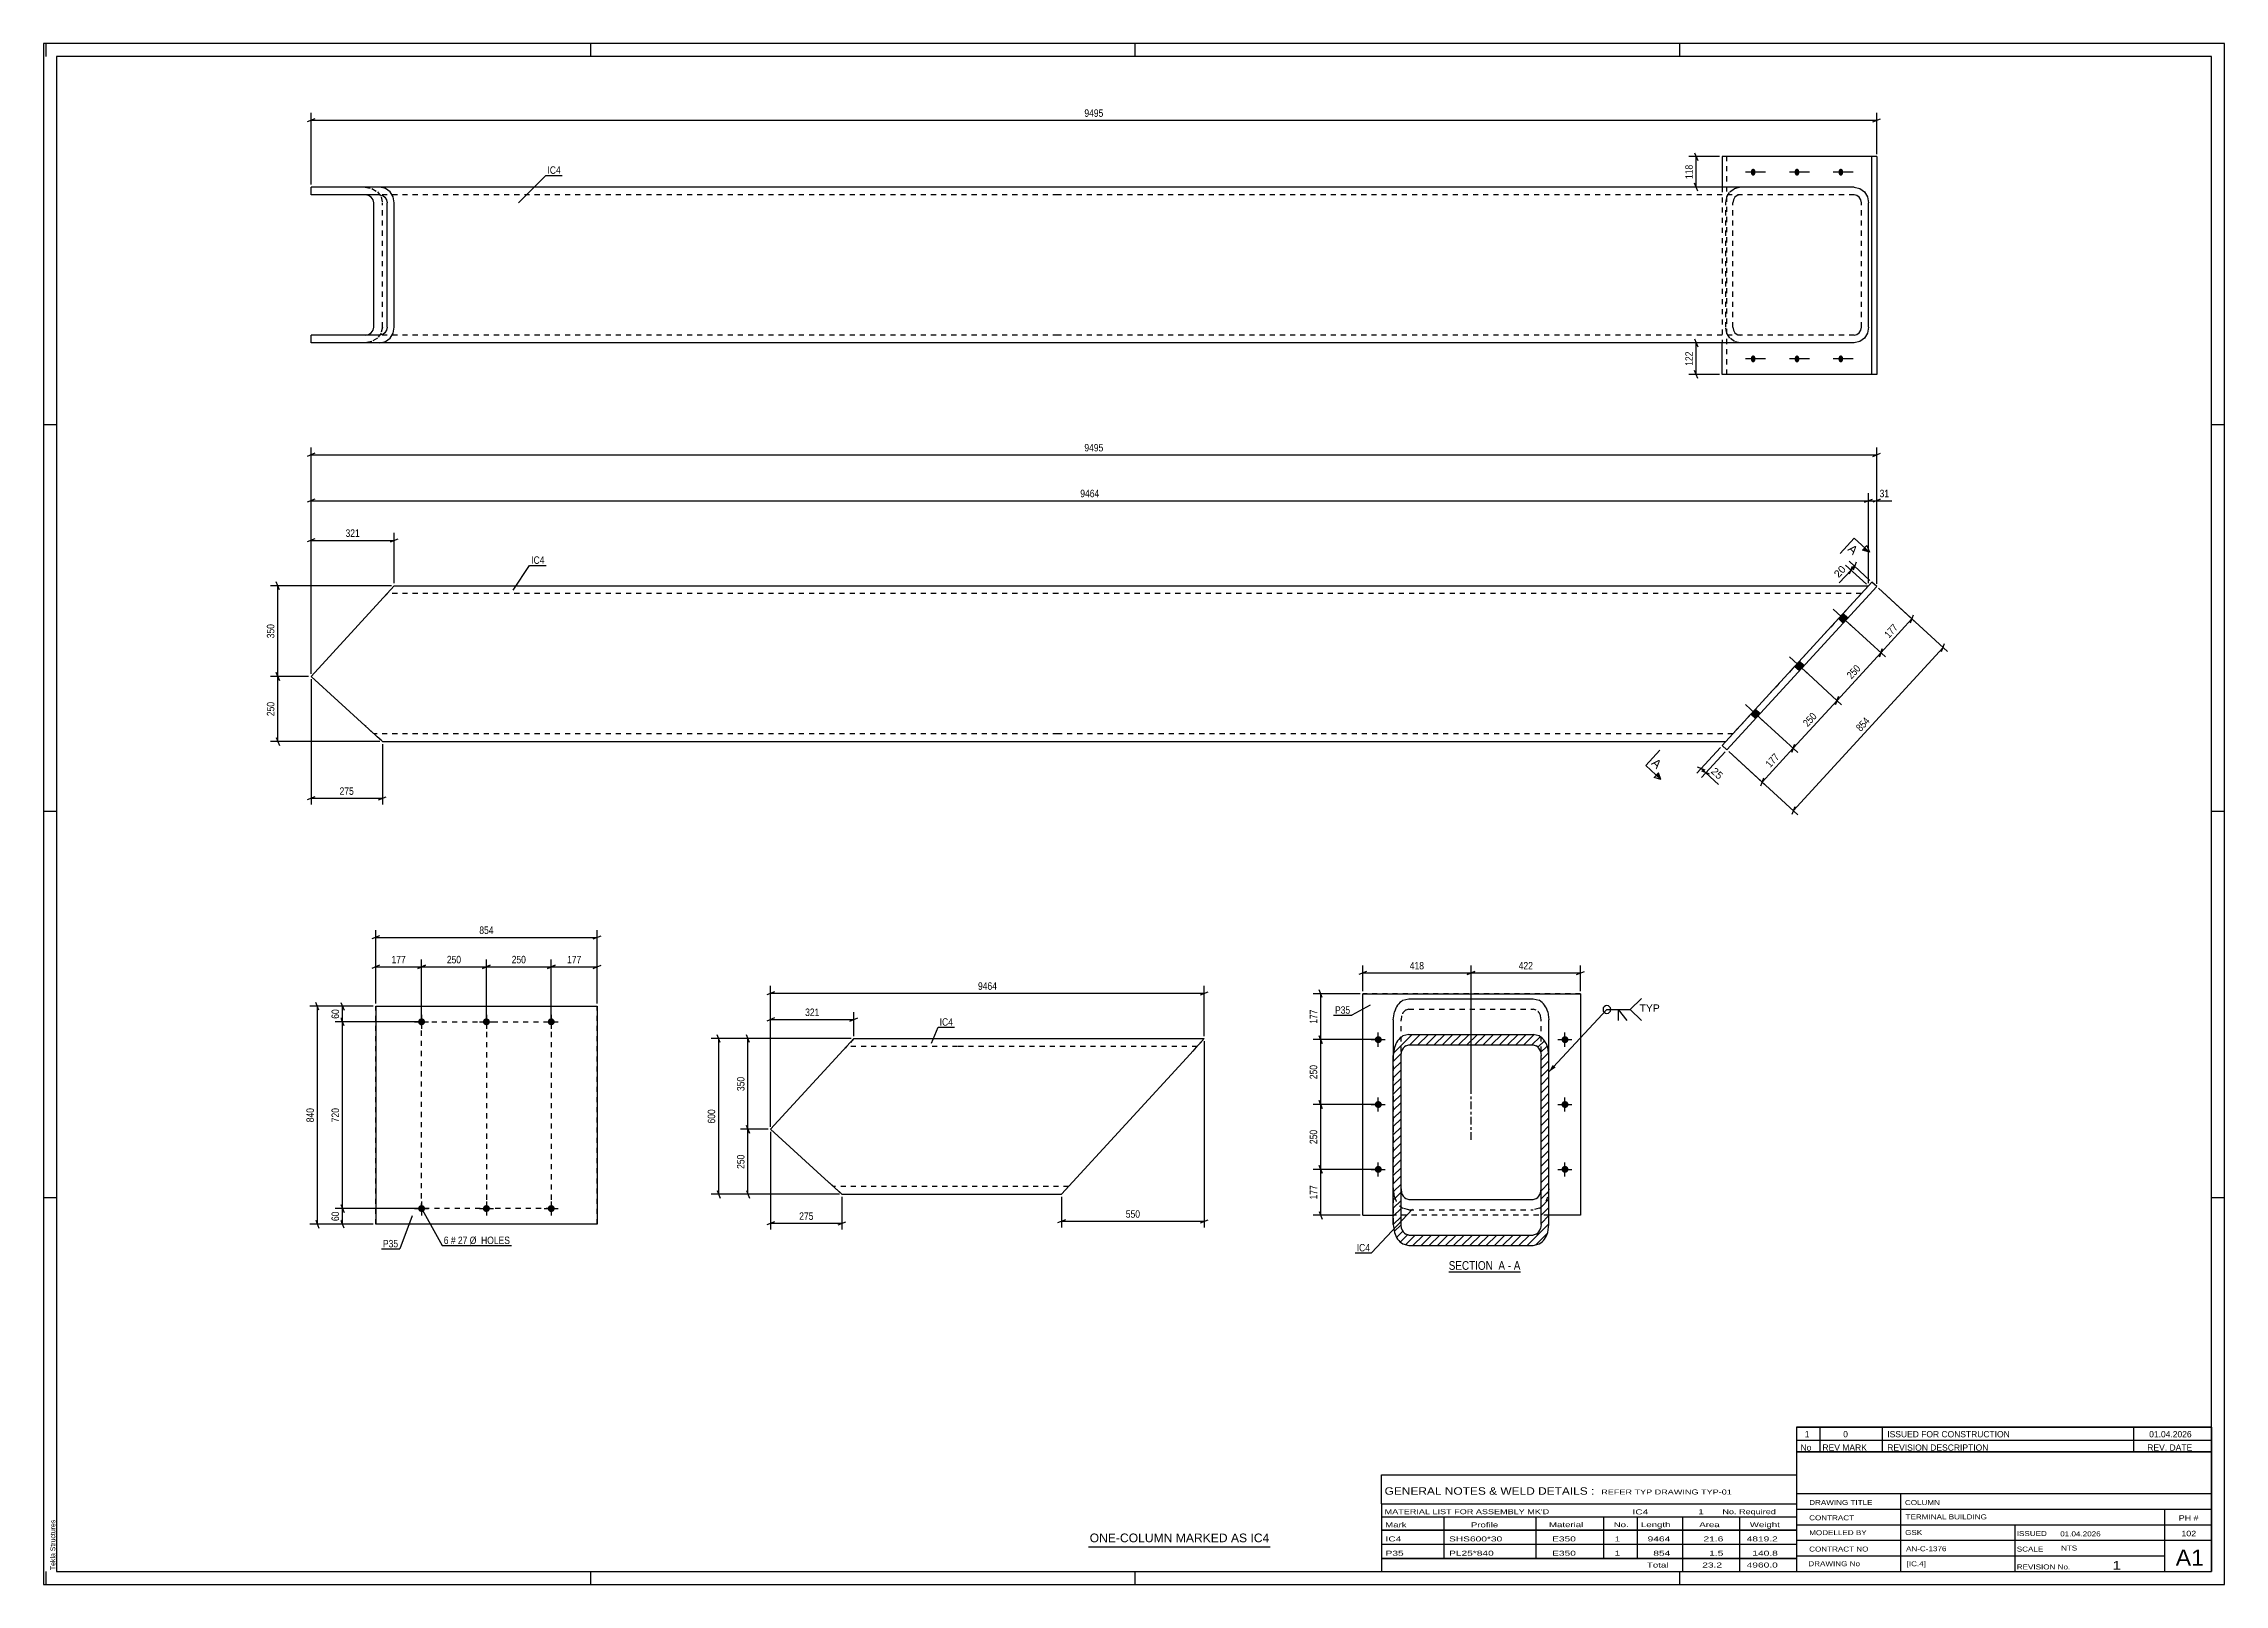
# Model space of a CAD drawing. Header units: millimetres. Extents: x 0 to 841, y 0 to 594.
import ezdxf

# ---------------------------------------------------------------- set-up
doc = ezdxf.new("R2010")
doc.units = ezdxf.units.MM
doc.linetypes.add('DXK_LINE_DOT2', pattern=[3.9198, 1.9599, -1.9599])
doc.linetypes.add('DXK_LINE_DOT3', pattern=[5.9187, 2.979, -0.9799, 0.9799, -0.9799])
doc.styles.add('Arial', font='ARIAL.TTF', dxfattribs={"height": 0.2})
doc.styles.add('Arial Narrow', font='ARIALN.TTF', dxfattribs={"height": 0.2})

# ---------------------------------------------------------------- blocks, each defined once
blk = doc.blocks.new('Unknown-758715343-1131')
at = {"color": 5, "linetype": 'Continuous'}
for p, q in [((841, 594), (0, 594)), ((0, 594), (0, 0)), ((1, 589), (1, 594)), ((836, 589), (5, 589)), ((5, 589), (5, 5)), ((211, 589), (211, 594)), ((421, 589), (421, 594)), ((631, 589), (631, 594)), ((836, 5), (836, 589)), ((841, 0), (841, 594)), ((5, 447), (0, 447)), ((841, 447), (836, 447)), ((5, 298), (0, 298)), ((841, 298), (836, 298)), ((5, 149), (0, 149)), ((841, 149), (836, 149)), ((0, 0), (841, 0)), ((1, 0), (1, 5)), ((5, 5), (836, 5)), ((211, 0), (211, 5)), ((421, 0), (421, 5)), ((631, 0), (631, 5))]:
    blk.add_line(p, q, dxfattribs=at)
at = {"color": 174, "linetype": 'Continuous', "style": 'Arial'}
blk.add_text('Tekla Structures', height=1.9102, rotation=90, dxfattribs=at).set_placement((4.5, 5.5))
blk = doc.blocks.new('Unknown-758715343-13 - 1663')
at = {"color": 6, "linetype": 'Continuous'}
blk.add_line((541.87, 120.52), (569.52, 120.52), dxfattribs=at)
at = {"color": 0, "linetype": 'Continuous'}
blk.add_wipeout([(559.98, 121.27), (559.98, 124.77), (541.87, 124.77), (541.87, 121.27)], dxfattribs=at)
blk.add_wipeout([(563.59, 121.27), (563.59, 124.77), (561.03, 124.77), (561.03, 121.27)], dxfattribs=at)
at = {"color": 7, "linetype": 'Continuous', "style": 'Arial Narrow'}
blk.add_text('SECTION ', height=3.34, dxfattribs=at).set_placement((541.87, 121.27))
at = {"color": 0, "linetype": 'Continuous'}
blk.add_wipeout([(565.91, 121.27), (565.91, 124.77), (564.64, 124.77), (564.64, 121.27)], dxfattribs=at)
blk.add_wipeout([(569.52, 121.27), (569.52, 124.77), (566.96, 124.77), (566.96, 121.27)], dxfattribs=at)
at = {"color": 7, "linetype": 'Continuous', "style": 'Arial Narrow'}
for s, p in [('A', (561.03, 121.27)), ('-', (564.64, 121.27)), ('A', (566.96, 121.27))]:
    blk.add_text(s, height=3.34, dxfattribs=at).set_placement(p)
blk = doc.blocks.new('Part-758715343-1241 - 1222')
at = {"color": 2, "linetype": 'Continuous'}
for p, q in [((129.71, 378.95), (103.13, 349.99)), ((135.21, 384.95), (129.71, 378.95)), ((135.21, 384.95), (391.21, 384.95)), ((391.31, 384.95), (703.76, 384.95)), ((124.04, 330.95), (103.13, 349.99)), ((124.04, 330.95), (130.63, 324.95)), ((130.63, 324.95), (391.21, 324.95)), ((391.31, 324.95), (648.71, 324.95))]:
    blk.add_line(p, q, dxfattribs=at)
at = {"color": 7, "linetype": 'DXK_LINE_DOT2'}
for p, q in [((135.21, 384.95), (131.81, 381.25)), ((391.21, 381.95), (132.46, 381.95)), ((701.01, 381.95), (391.31, 381.95)), ((703.76, 384.95), (648.71, 324.95)), ((130.13, 325.41), (124.04, 330.95)), ((391.21, 327.95), (127.34, 327.95)), ((651.46, 327.95), (391.31, 327.95))]:
    blk.add_line(p, q, dxfattribs=at)
blk = doc.blocks.new('Part-758715343-1225 - 1222')
at = {"color": 2, "linetype": 'Continuous'}
for p, q in [((705.06, 386.38), (647.31, 323.43)), ((649.15, 321.74), (706.91, 384.69)), ((706.91, 384.69), (705.06, 386.38)), ((647.31, 323.43), (649.15, 321.74))]:
    blk.add_line(p, q, dxfattribs=at)
blk = doc.blocks.new('Bolt-758715343-1242 - 1222')
at = {"linetype": 'Continuous'}
for points in [[(693.99, 374.31), (692.17, 372.32), (694.01, 370.63), (695.84, 372.62)], [(677.09, 355.89), (675.27, 353.9), (677.11, 352.21), (678.93, 354.2)], [(660.19, 337.46), (658.37, 335.47), (660.21, 333.78), (662.03, 335.77)]]:
    blk.add_hatch(color=1, dxfattribs=at).paths.add_polyline_path(points)
at = {"color": 1, "linetype": 'Continuous'}
for p, q in [((697.87, 368.92), (690.13, 376.02)), ((694.01, 370.63), (692.17, 372.32)), ((695.84, 372.62), (693.99, 374.31)), ((680.97, 350.5), (673.23, 357.6)), ((677.11, 352.21), (675.27, 353.9)), ((678.93, 354.2), (677.09, 355.89)), ((664.07, 332.08), (656.33, 339.17)), ((662.03, 335.77), (660.19, 337.46)), ((660.21, 333.78), (658.37, 335.47))]:
    blk.add_line(p, q, dxfattribs=at)
blk = doc.blocks.new('Bolt-758715343-1243 - 1222')
at = {"linetype": 'Continuous'}
for points in [[(693.99, 374.31), (692.17, 372.32), (694.01, 370.63), (695.84, 372.62)], [(677.09, 355.89), (675.27, 353.9), (677.11, 352.21), (678.93, 354.2)], [(660.19, 337.46), (658.37, 335.47), (660.21, 333.78), (662.03, 335.77)]]:
    blk.add_hatch(color=1, dxfattribs=at).paths.add_polyline_path(points)
at = {"color": 1, "linetype": 'Continuous'}
for p, q in [((697.87, 368.92), (690.13, 376.02)), ((694.01, 370.63), (692.17, 372.32)), ((695.84, 372.62), (693.99, 374.31)), ((680.97, 350.5), (673.23, 357.6)), ((677.11, 352.21), (675.27, 353.9)), ((678.93, 354.2), (677.09, 355.89)), ((664.07, 332.08), (656.33, 339.17)), ((662.03, 335.77), (660.19, 337.46)), ((660.21, 333.78), (658.37, 335.47))]:
    blk.add_line(p, q, dxfattribs=at)
blk = doc.blocks.new('Part-758715343-1624 - 1622')
at = {"color": 2, "linetype": 'Continuous'}
for p, q in [((647.31, 550.43), (647.31, 538.66)), ((705.06, 550.43), (647.31, 550.43)), ((706.91, 550.43), (705.06, 550.43)), ((705.06, 466.43), (705.06, 550.43)), ((706.91, 550.43), (706.91, 466.43)), ((647.31, 466.43), (647.31, 478.66)), ((706.91, 466.43), (647.31, 466.43))]:
    blk.add_line(p, q, dxfattribs=at)
at = {"color": 7, "linetype": 'DXK_LINE_DOT2'}
for p, q in [((649.15, 466.43), (649.15, 550.43)), ((647.31, 538.66), (647.31, 478.66))]:
    blk.add_line(p, q, dxfattribs=at)
blk = doc.blocks.new('Part-758715343-1629 - 1622')
at = {"color": 2, "linetype": 'Continuous'}
for p, q in [((391.21, 538.66), (103.13, 538.66)), ((103.13, 535.66), (103.13, 538.66)), ((131.81, 538.2), (129.71, 538.66)), ((698.25, 538.66), (391.31, 538.66)), ((698.25, 538.66), (700.36, 538.2)), ((129.71, 535.66), (103.13, 535.66)), ((125.3, 535.43), (124.04, 535.66)), ((126.37, 534.78), (125.3, 535.43)), ((127.09, 533.81), (126.37, 534.78)), ((127.34, 532.66), (127.09, 533.81)), ((127.34, 484.66), (127.34, 532.66)), ((129.71, 535.66), (130.76, 535.43)), ((130.76, 535.43), (131.65, 534.78)), ((131.65, 534.78), (132.25, 533.81)), ((133.6, 536.9), (131.81, 538.2)), ((132.25, 533.81), (132.46, 532.66)), ((132.46, 484.66), (132.46, 532.66)), ((134.79, 534.96), (133.6, 536.9)), ((135.21, 532.66), (134.79, 534.96)), ((135.21, 484.66), (135.21, 532.66)), ((700.36, 538.2), (702.15, 536.9)), ((702.15, 536.9), (703.34, 534.96)), ((703.34, 534.96), (703.76, 532.66)), ((703.76, 484.66), (703.76, 532.66)), ((103.13, 478.66), (103.13, 481.66)), ((129.71, 481.66), (103.13, 481.66)), ((124.04, 481.66), (125.3, 481.89)), ((125.3, 481.89), (126.37, 482.54)), ((126.37, 482.54), (127.09, 483.51)), ((127.09, 483.51), (127.34, 484.66)), ((130.76, 481.89), (129.71, 481.66)), ((131.65, 482.54), (130.76, 481.89)), ((132.25, 483.51), (131.65, 482.54)), ((131.81, 479.12), (133.6, 480.42)), ((132.46, 484.66), (132.25, 483.51)), ((133.6, 480.42), (134.79, 482.36)), ((134.79, 482.36), (135.21, 484.66)), ((702.15, 480.42), (700.36, 479.12)), ((703.34, 482.36), (702.15, 480.42)), ((703.76, 484.66), (703.34, 482.36)), ((391.21, 478.66), (103.13, 478.66)), ((129.71, 478.66), (131.81, 479.12)), ((698.25, 478.66), (391.31, 478.66)), ((700.36, 479.12), (698.25, 478.66))]:
    blk.add_line(p, q, dxfattribs=at)
at = {"color": 7, "linetype": 'DXK_LINE_DOT2'}
for p, q in [((124.04, 538.66), (126.56, 538.2)), ((652.11, 538.2), (654.22, 538.66)), ((126.56, 538.2), (128.7, 536.9)), ((128.7, 536.9), (130.13, 534.96)), ((391.21, 535.66), (129.71, 535.66)), ((130.13, 534.96), (130.63, 532.66)), ((130.63, 484.66), (130.63, 532.66)), ((698.25, 535.66), (391.31, 535.66)), ((648.71, 532.66), (649.13, 534.96)), ((648.71, 484.66), (648.71, 532.66)), ((649.13, 534.96), (650.32, 536.9)), ((650.32, 536.9), (652.11, 538.2)), ((651.67, 533.81), (651.46, 532.66)), ((651.46, 484.66), (651.46, 532.66)), ((652.27, 534.78), (651.67, 533.81)), ((653.16, 535.43), (652.27, 534.78)), ((654.22, 535.66), (653.16, 535.43)), ((699.31, 535.43), (698.25, 535.66)), ((700.2, 534.78), (699.31, 535.43)), ((700.8, 533.81), (700.2, 534.78)), ((701.01, 532.66), (700.8, 533.81)), ((701.01, 484.66), (701.01, 532.66)), ((128.7, 480.42), (126.56, 479.12)), ((130.13, 482.36), (128.7, 480.42)), ((391.21, 481.66), (129.71, 481.66)), ((130.63, 484.66), (130.13, 482.36)), ((698.25, 481.66), (391.31, 481.66)), ((649.13, 482.36), (648.71, 484.66)), ((650.32, 480.42), (649.13, 482.36)), ((652.11, 479.12), (650.32, 480.42)), ((651.46, 484.66), (651.67, 483.51)), ((651.67, 483.51), (652.27, 482.54)), ((652.27, 482.54), (653.16, 481.89)), ((653.16, 481.89), (654.22, 481.66)), ((698.25, 481.66), (699.31, 481.89)), ((699.31, 481.89), (700.2, 482.54)), ((700.2, 482.54), (700.8, 483.51)), ((700.8, 483.51), (701.01, 484.66)), ((126.56, 479.12), (124.04, 478.66)), ((654.22, 478.66), (652.11, 479.12))]:
    blk.add_line(p, q, dxfattribs=at)
blk = doc.blocks.new('Bolt-758715343-1630 - 1622')
at = {"linetype": 'Continuous'}
for points in [[(660.19, 544.43), (660.17, 544.15), (660.11, 543.89), (660.02, 543.64), (659.89, 543.43), (659.73, 543.27), (659.56, 543.15), (659.37, 543.09), (659.18, 543.09), (659, 543.15), (658.82, 543.27), (658.67, 543.43), (658.54, 543.64), (658.44, 543.89), (658.39, 544.15), (658.37, 544.43), (658.39, 544.71), (658.44, 544.98), (658.54, 545.23), (658.67, 545.44), (658.82, 545.6), (659, 545.72), (659.18, 545.78), (659.37, 545.78), (659.56, 545.72), (659.73, 545.6), (659.89, 545.44), (660.02, 545.23), (660.11, 544.98), (660.17, 544.71)], [(677.09, 544.43), (677.07, 544.15), (677.01, 543.89), (676.92, 543.64), (676.79, 543.43), (676.64, 543.27), (676.46, 543.15), (676.27, 543.09), (676.08, 543.09), (675.9, 543.15), (675.72, 543.27), (675.57, 543.43), (675.44, 543.64), (675.35, 543.89), (675.29, 544.15), (675.27, 544.43), (675.29, 544.71), (675.35, 544.98), (675.44, 545.23), (675.57, 545.44), (675.72, 545.6), (675.9, 545.72), (676.08, 545.78), (676.27, 545.78), (676.46, 545.72), (676.64, 545.6), (676.79, 545.44), (676.92, 545.23), (677.01, 544.98), (677.07, 544.71)], [(693.99, 544.43), (693.97, 544.15), (693.91, 543.89), (693.82, 543.64), (693.69, 543.43), (693.54, 543.27), (693.36, 543.15), (693.18, 543.09), (692.98, 543.09), (692.8, 543.15), (692.62, 543.27), (692.47, 543.43), (692.34, 543.64), (692.25, 543.89), (692.19, 544.15), (692.17, 544.43), (692.19, 544.71), (692.25, 544.98), (692.34, 545.23), (692.47, 545.44), (692.62, 545.6), (692.8, 545.72), (692.98, 545.78), (693.18, 545.78), (693.36, 545.72), (693.54, 545.6), (693.69, 545.44), (693.82, 545.23), (693.91, 544.98), (693.97, 544.71)]]:
    blk.add_hatch(color=1, dxfattribs=at).paths.add_polyline_path(points)
at = {"color": 1, "linetype": 'Continuous'}
for p, q in [((664.07, 544.43), (656.33, 544.43)), ((680.97, 544.43), (673.23, 544.43)), ((697.87, 544.43), (690.13, 544.43))]:
    blk.add_line(p, q, dxfattribs=at)
blk = doc.blocks.new('Bolt-758715343-1631 - 1622')
at = {"linetype": 'Continuous'}
for points in [[(660.19, 472.43), (660.17, 472.15), (660.11, 471.89), (660.02, 471.64), (659.89, 471.43), (659.73, 471.27), (659.56, 471.15), (659.37, 471.09), (659.18, 471.09), (659, 471.15), (658.82, 471.27), (658.67, 471.43), (658.54, 471.64), (658.44, 471.89), (658.39, 472.15), (658.37, 472.43), (658.39, 472.71), (658.44, 472.98), (658.54, 473.23), (658.67, 473.44), (658.82, 473.6), (659, 473.72), (659.18, 473.78), (659.37, 473.78), (659.56, 473.72), (659.73, 473.6), (659.89, 473.44), (660.02, 473.23), (660.11, 472.98), (660.17, 472.71)], [(677.09, 472.43), (677.07, 472.15), (677.01, 471.89), (676.92, 471.64), (676.79, 471.43), (676.64, 471.27), (676.46, 471.15), (676.27, 471.09), (676.08, 471.09), (675.9, 471.15), (675.72, 471.27), (675.57, 471.43), (675.44, 471.64), (675.35, 471.89), (675.29, 472.15), (675.27, 472.43), (675.29, 472.71), (675.35, 472.98), (675.44, 473.23), (675.57, 473.44), (675.72, 473.6), (675.9, 473.72), (676.08, 473.78), (676.27, 473.78), (676.46, 473.72), (676.64, 473.6), (676.79, 473.44), (676.92, 473.23), (677.01, 472.98), (677.07, 472.71)], [(693.99, 472.43), (693.97, 472.15), (693.91, 471.89), (693.82, 471.64), (693.69, 471.43), (693.54, 471.27), (693.36, 471.15), (693.18, 471.09), (692.98, 471.09), (692.8, 471.15), (692.62, 471.27), (692.47, 471.43), (692.34, 471.64), (692.25, 471.89), (692.19, 472.15), (692.17, 472.43), (692.19, 472.71), (692.25, 472.98), (692.34, 473.23), (692.47, 473.44), (692.62, 473.6), (692.8, 473.72), (692.98, 473.78), (693.18, 473.78), (693.36, 473.72), (693.54, 473.6), (693.69, 473.44), (693.82, 473.23), (693.91, 472.98), (693.97, 472.71)]]:
    blk.add_hatch(color=1, dxfattribs=at).paths.add_polyline_path(points)
at = {"color": 1, "linetype": 'Continuous'}
for p, q in [((664.07, 472.43), (656.33, 472.43)), ((680.97, 472.43), (673.23, 472.43)), ((697.87, 472.43), (690.13, 472.43))]:
    blk.add_line(p, q, dxfattribs=at)
blk = doc.blocks.new('Part-758715343-1679 - 1663')
at = {"color": 2, "linetype": 'Continuous'}
for p, q in [((508.71, 142.3), (508.71, 227.72)), ((508.71, 227.72), (592.71, 227.72)), ((592.71, 227.72), (592.71, 142.3)), ((508.71, 142.3), (520.49, 142.3)), ((592.71, 142.3), (580.49, 142.3))]:
    blk.add_line(p, q, dxfattribs=at)
at = {"color": 7, "linetype": 'DXK_LINE_DOT2'}
for p, q in [((592.71, 227.72), (508.71, 227.72)), ((580.49, 142.3), (520.49, 142.3))]:
    blk.add_line(p, q, dxfattribs=at)
blk = doc.blocks.new('Part-758715343-1684 - 1663')
at = {"linetype": 'Continuous'}
h = blk.add_hatch(dxfattribs=at)
h.set_pattern_fill('', scale=0.7, style=0, pattern_type=0)
h.set_pattern_definition([(45, (520.4883, 138.752), (-1.571545, 1.571545), [])])
h.paths.add_polyline_path([(520.49, 203.89), (520.49, 138.75), (520.95, 135.64), (522.25, 132.99), (524.19, 131.23), (526.49, 130.61), (574.49, 130.61), (576.78, 131.23), (578.73, 132.99), (580.03, 135.64), (580.49, 138.75), (580.49, 203.89), (580.03, 207.01), (578.73, 209.65), (576.78, 211.42), (574.49, 212.04), (526.49, 212.04), (524.19, 211.42), (522.25, 209.65), (520.95, 207.01)])
h.paths.add_polyline_path([(524.37, 206.77), (525.34, 207.65), (526.49, 207.96), (574.49, 207.96), (575.64, 207.65), (576.61, 206.77), (577.26, 205.45), (577.49, 203.89), (577.49, 138.75), (577.26, 137.19), (576.61, 135.87), (575.64, 134.99), (574.49, 134.68), (526.49, 134.68), (525.34, 134.99), (524.37, 135.87), (523.72, 137.19), (523.49, 138.75), (523.49, 203.89), (523.72, 205.45)])
at = {"color": 2, "linetype": 'Continuous'}
for p, q in [((520.49, 217.65), (520.95, 220.77)), ((524.19, 225.17), (526.49, 225.79)), ((526.49, 225.79), (574.49, 225.79)), ((574.49, 225.79), (576.78, 225.17)), ((580.03, 220.77), (580.49, 217.65)), ((520.49, 217.65), (520.49, 203.89)), ((526.49, 212.04), (524.19, 211.42)), ((526.49, 212.04), (574.49, 212.04)), ((576.78, 211.42), (574.49, 212.04)), ((580.49, 203.89), (580.49, 217.65)), ((520.95, 207.01), (520.49, 203.89)), ((520.49, 138.75), (520.49, 203.89)), ((523.49, 203.89), (523.72, 205.45)), ((523.49, 138.75), (523.49, 203.89)), ((525.34, 207.65), (526.49, 207.96)), ((526.49, 207.96), (574.49, 207.96)), ((574.49, 207.96), (575.64, 207.65)), ((577.26, 205.45), (577.49, 203.89)), ((577.49, 138.75), (577.49, 203.89)), ((580.49, 203.89), (580.03, 207.01)), ((580.49, 138.75), (580.49, 203.89)), ((523.49, 152.51), (523.72, 150.95)), ((577.26, 150.95), (577.49, 152.51)), ((525.34, 148.75), (526.49, 148.44)), ((526.49, 148.44), (574.49, 148.44)), ((574.49, 148.44), (575.64, 148.75)), ((520.49, 138.75), (520.95, 135.64)), ((523.72, 137.19), (523.49, 138.75)), ((526.49, 134.68), (525.34, 134.99)), ((526.49, 134.68), (574.49, 134.68)), ((575.64, 134.99), (574.49, 134.68)), ((577.49, 138.75), (577.26, 137.19)), ((580.03, 135.64), (580.49, 138.75)), ((524.19, 131.23), (526.49, 130.61)), ((526.49, 130.61), (574.49, 130.61)), ((574.49, 130.61), (576.78, 131.23))]:
    blk.add_line(p, q, dxfattribs=at)
at = {"color": 7, "linetype": 'DXK_LINE_DOT2'}
for p, q in [((523.72, 219.21), (523.49, 217.65)), ((526.49, 221.72), (525.34, 221.41)), ((526.49, 221.72), (574.49, 221.72)), ((575.64, 221.41), (574.49, 221.72)), ((577.49, 217.65), (577.26, 219.21)), ((523.49, 138.75), (523.49, 217.65)), ((577.49, 138.75), (577.49, 217.65)), ((520.49, 203.89), (520.49, 138.75)), ((580.49, 138.75), (580.49, 203.89)), ((520.95, 149.39), (520.49, 152.51)), ((580.49, 152.51), (580.03, 149.39)), ((526.49, 144.37), (524.19, 144.99)), ((526.49, 144.37), (574.49, 144.37)), ((576.78, 144.99), (574.49, 144.37))]:
    blk.add_line(p, q, dxfattribs=at)
at = {"color": 7, "linetype": 'DXK_LINE_DOT3'}
blk.add_line((550.49, 171.32), (550.49, 191.84), dxfattribs=at)
at = {"color": 2, "linetype": 'Continuous'}
for centre, radius, start, end in [((528.14, 218.86), 7.44, 122.02981, 165.19987), ((572.84, 218.86), 7.44, 14.80013, 57.97019), ((528.14, 205.11), 7.44, 122.0298, 165.19986), ((572.84, 205.11), 7.44, 14.80014, 57.9702), ((527.31, 204.5), 3.72, 122.0298, 165.19986), ((573.66, 204.5), 3.72, 14.80014, 57.9702), ((527.31, 151.9), 3.72, 194.80013, 237.97019), ((573.66, 151.9), 3.72, 302.02981, 345.19987), ((528.14, 137.54), 7.44, 194.80014, 237.9702), ((527.31, 138.14), 3.72, 194.80014, 237.9702), ((573.66, 138.14), 3.72, 302.0298, 345.19986), ((572.84, 137.54), 7.44, 302.0298, 345.19986)]:
    blk.add_arc(centre, radius, start, end, dxfattribs=at)
at = {"color": 7, "linetype": 'DXK_LINE_DOT2'}
for centre, radius, start, end in [((527.31, 218.26), 3.72, 122.02981, 165.19987), ((573.66, 218.26), 3.72, 14.80013, 57.97019), ((528.14, 151.29), 7.44, 194.80013, 237.97019), ((572.84, 151.29), 7.44, 302.02981, 345.19987)]:
    blk.add_arc(centre, radius, start, end, dxfattribs=at)
blk = doc.blocks.new('Bolt-758715343-1685 - 1663')
at = {"linetype": 'Continuous'}
for points in [[(513.36, 210, -1), (516.06, 210, -1)], [(513.36, 185, -1), (516.06, 185, -1)], [(513.36, 160, -1), (516.06, 160, -1)]]:
    blk.add_hatch(color=1, dxfattribs=at).paths.add_polyline_path(points)
at = {"color": 1, "linetype": 'Continuous'}
for p, q in [((514.71, 207.3), (514.71, 212.7)), ((512.01, 210), (517.41, 210)), ((514.71, 182.3), (514.71, 187.7)), ((512.01, 185), (517.41, 185)), ((512.01, 160), (517.41, 160)), ((514.71, 157.3), (514.71, 162.7))]:
    blk.add_line(p, q, dxfattribs=at)
blk = doc.blocks.new('Bolt-758715343-1686 - 1663')
at = {"linetype": 'Continuous'}
for points in [[(585.36, 210, -1), (588.06, 210, -1)], [(585.36, 185, -1), (588.06, 185, -1)], [(585.36, 160, -1), (588.06, 160, -1)]]:
    blk.add_hatch(color=1, dxfattribs=at).paths.add_polyline_path(points)
at = {"color": 1, "linetype": 'Continuous'}
for p, q in [((586.71, 207.3), (586.71, 212.7)), ((584.01, 210), (589.41, 210)), ((586.71, 182.3), (586.71, 187.7)), ((584.01, 185), (589.41, 185)), ((584.01, 160), (589.41, 160)), ((586.71, 157.3), (586.71, 162.7))]:
    blk.add_line(p, q, dxfattribs=at)
blk = doc.blocks.new('Bolt-758715343-1795 - 1761')
at = {"linetype": 'Continuous'}
for points in [[(145.76, 146.24, -1), (145.76, 143.54, -1)], [(170.76, 146.24, -1), (170.76, 143.54, -1)], [(195.76, 146.24, -1), (195.76, 143.54, -1)]]:
    blk.add_hatch(color=1, dxfattribs=at).paths.add_polyline_path(points)
at = {"color": 1, "linetype": 'Continuous'}
for p, q in [((143.06, 144.89), (148.46, 144.89)), ((145.76, 147.59), (145.76, 142.19)), ((168.06, 144.89), (173.46, 144.89)), ((170.76, 147.59), (170.76, 142.19)), ((193.06, 144.89), (198.46, 144.89)), ((195.76, 147.59), (195.76, 142.19))]:
    blk.add_line(p, q, dxfattribs=at)
blk = doc.blocks.new('Bolt-758715343-1800 - 1761')
at = {"linetype": 'Continuous'}
for points in [[(145.76, 218.24, -1), (145.76, 215.54, -1)], [(170.76, 218.24, -1), (170.76, 215.54, -1)], [(195.76, 218.24, -1), (195.76, 215.54, -1)]]:
    blk.add_hatch(color=1, dxfattribs=at).paths.add_polyline_path(points)
at = {"color": 1, "linetype": 'Continuous'}
for p, q in [((145.76, 219.59), (145.76, 214.19)), ((170.76, 219.59), (170.76, 214.19)), ((195.76, 219.59), (195.76, 214.19)), ((143.06, 216.89), (148.46, 216.89)), ((168.06, 216.89), (173.46, 216.89)), ((193.06, 216.89), (198.46, 216.89))]:
    blk.add_line(p, q, dxfattribs=at)
blk = doc.blocks.new('Part-758715343-1805 - 1761')
at = {"color": 2, "linetype": 'Continuous'}
for p, q in [((128.06, 222.89), (128.06, 138.89)), ((128.06, 222.89), (213.48, 222.89)), ((213.48, 222.89), (213.48, 138.89)), ((213.48, 138.89), (128.06, 138.89))]:
    blk.add_line(p, q, dxfattribs=at)
at = {"color": 7, "linetype": 'DXK_LINE_DOT2'}
for p, q in [((128.06, 138.89), (128.06, 222.89)), ((213.48, 138.89), (213.48, 222.89))]:
    blk.add_line(p, q, dxfattribs=at)
blk = doc.blocks.new('Part-758715343-1980 - 1974')
at = {"color": 2, "linetype": 'Continuous'}
for p, q in [((312.46, 210.4), (306.95, 204.4)), ((312.46, 210.4), (352.46, 210.4)), ((352.56, 210.4), (447.61, 210.4)), ((447.61, 210.4), (442.1, 204.4)), ((306.95, 204.4), (280.38, 175.44)), ((442.1, 204.4), (392.56, 150.4)), ((301.29, 156.4), (280.38, 175.44)), ((301.29, 156.4), (307.88, 150.4)), ((307.88, 150.4), (352.46, 150.4)), ((352.56, 150.4), (392.56, 150.4))]:
    blk.add_line(p, q, dxfattribs=at)
at = {"color": 7, "linetype": 'DXK_LINE_DOT2'}
for p, q in [((312.46, 210.4), (309.06, 206.7)), ((352.46, 207.4), (309.71, 207.4)), ((444.85, 207.4), (352.56, 207.4)), ((447.19, 209.94), (442.1, 204.4)), ((307.38, 150.86), (301.29, 156.4)), ((352.46, 153.4), (304.58, 153.4)), ((395.31, 153.4), (352.56, 153.4))]:
    blk.add_line(p, q, dxfattribs=at)
blk = doc.blocks.new('Rectangle-758715343-1916 - 1761')
at = {"color": 1, "linetype": 'DXK_LINE_DOT2'}
blk.add_lwpolyline([(145.76, 216.89), (195.76, 216.89), (195.76, 144.89), (145.76, 144.89), (145.76, 216.89)], close=True, dxfattribs=at)
blk = doc.blocks.new('Line-758715343-1902 - 1761')
at = {"color": 1, "linetype": 'DXK_LINE_DOT2'}
blk.add_line((170.76, 216.89), (170.76, 144.89), dxfattribs=at)
blk = doc.blocks.new('StraightDimension-758715343-3402 - 1222')
at = {"color": 7, "linetype": 'Continuous'}
for p, q in [((646.64, 322.69), (637.56, 312.8)), ((648.48, 321), (639.41, 311.11)), ((637.67, 315.14), (640.7, 314)), ((639.19, 314.57), (641.03, 312.88)), ((642.54, 312.31), (639.52, 313.45))]:
    blk.add_line(p, q, dxfattribs=at)
at = {"color": 0}
blk.add_wipeout([(646.08, 309.26), (648.92, 312.35), (644.76, 316.17), (641.92, 313.08)], dxfattribs=at)
at = {"color": 7, "linetype": 'Continuous'}
blk.add_line((641.03, 312.88), (645.96, 308.35), dxfattribs=at)
blk.add_line((641.03, 312.88), (645.96, 308.35), dxfattribs=at)
at = {"color": 3, "style": 'Arial'}
blk.add_text('25', height=2.865, rotation=-42.53639, dxfattribs=at).set_placement((642.77, 313.11))
blk = doc.blocks.new('StraightDimension-758715343-1362 - 1222')
at = {"color": 7, "linetype": 'Continuous'}
for p, q in [((134.21, 384.95), (87.47, 384.95)), ((90.92, 383.45), (89.72, 386.45)), ((90.32, 349.99), (90.32, 384.95)), ((102.13, 349.99), (87.47, 349.99)), ((89.72, 351.49), (90.92, 348.49))]:
    blk.add_line(p, q, dxfattribs=at)
at = {"color": 0}
blk.add_wipeout([(89.57, 370.81), (85.37, 370.81), (85.37, 364.13), (89.57, 364.13)], dxfattribs=at)
at = {"color": 3, "style": 'Arial Narrow'}
blk.add_text('350', height=2.863, rotation=90.00021, dxfattribs=at).set_placement((88.97, 364.73))
blk = doc.blocks.new('StraightDimension-758715343-1326 - 1222')
at = {"color": 7, "linetype": 'Continuous'}
for p, q in [((103.13, 348.99), (103.13, 300.65)), ((130.63, 323.95), (130.63, 300.65)), ((104.63, 303.65), (101.63, 302.45)), ((103.13, 303.05), (130.63, 303.05)), ((129.13, 302.45), (132.13, 303.65))]:
    blk.add_line(p, q, dxfattribs=at)
at = {"color": 0}
blk.add_wipeout([(120.23, 303.8), (120.23, 308), (113.54, 308), (113.54, 303.8)], dxfattribs=at)
at = {"color": 3, "style": 'Arial Narrow'}
blk.add_text('275', height=2.863, dxfattribs=at).set_placement((114.14, 304.4))
blk = doc.blocks.new('StraightDimension-758715343-1385 - 1222')
at = {"color": 7, "linetype": 'Continuous'}
for p, q in [((102.13, 349.99), (87.47, 349.99)), ((90.92, 348.49), (89.72, 351.49)), ((90.32, 324.95), (90.32, 349.99)), ((129.63, 324.95), (87.47, 324.95)), ((89.72, 326.45), (90.92, 323.45))]:
    blk.add_line(p, q, dxfattribs=at)
at = {"color": 0}
blk.add_wipeout([(89.57, 340.81), (85.37, 340.81), (85.37, 334.13), (89.57, 334.13)], dxfattribs=at)
at = {"color": 3, "style": 'Arial Narrow'}
blk.add_text('250', height=2.863, rotation=90.00021, dxfattribs=at).set_placement((88.97, 334.73))
blk = doc.blocks.new('StraightDimension-758715343-1414 - 1222')
at = {"color": 7, "linetype": 'Continuous'}
for p, q in [((103.13, 350.99), (103.13, 438.3)), ((706.91, 385.69), (706.91, 438.3)), ((104.63, 436.05), (101.63, 434.85)), ((103.13, 435.45), (706.91, 435.45)), ((705.41, 434.85), (708.41, 436.05))]:
    blk.add_line(p, q, dxfattribs=at)
at = {"color": 0}
blk.add_wipeout([(409.28, 436.2), (409.28, 440.4), (400.76, 440.4), (400.76, 436.2)], dxfattribs=at)
at = {"color": 3, "style": 'Arial Narrow'}
blk.add_text('9495', height=2.863, dxfattribs=at).set_placement((401.36, 436.8))
blk = doc.blocks.new('StraightDimension-758715343-1437 - 1222')
at = {"color": 7, "linetype": 'Continuous'}
for p, q in [((678.76, 352.53), (693.37, 339.12)), ((674.71, 322.32), (691.61, 340.74)), ((691.03, 339.23), (692.18, 342.25)), ((661.86, 334.1), (676.47, 320.69)), ((675.28, 323.83), (674.13, 320.81))]:
    blk.add_line(p, q, dxfattribs=at)
at = {"color": 0}
blk.add_wipeout([(684.86, 334.5), (681.77, 337.34), (677.25, 332.41), (680.34, 329.57)], dxfattribs=at)
at = {"color": 3, "style": 'Arial Narrow'}
blk.add_text('250', height=2.863, rotation=47.46382, dxfattribs=at).set_placement((680.31, 330.42))
blk = doc.blocks.new('StraightDimension-758715343-1455 - 1222')
at = {"color": 7, "linetype": 'Continuous'}
for p, q in [((661.86, 334.1), (676.47, 320.69)), ((649.89, 321.06), (664.51, 307.65)), ((662.74, 309.27), (674.71, 322.32)), ((674.13, 320.81), (675.28, 323.83)), ((663.31, 310.78), (662.17, 307.76))]:
    blk.add_line(p, q, dxfattribs=at)
at = {"color": 0}
blk.add_wipeout([(670.43, 318.76), (667.33, 321.6), (662.82, 316.68), (665.91, 313.84)], dxfattribs=at)
at = {"color": 3, "style": 'Arial Narrow'}
blk.add_text('177', height=2.863, rotation=47.46382, dxfattribs=at).set_placement((665.87, 314.69))
blk = doc.blocks.new('StraightDimension-758715343-1468 - 1222')
at = {"color": 7, "linetype": 'Continuous'}
for p, q in [((695.66, 370.95), (710.28, 357.54)), ((691.61, 340.74), (708.51, 359.16)), ((707.94, 357.65), (709.08, 360.67)), ((678.76, 352.53), (693.37, 339.12)), ((692.18, 342.25), (691.03, 339.23))]:
    blk.add_line(p, q, dxfattribs=at)
at = {"color": 0}
blk.add_wipeout([(701.76, 352.92), (698.67, 355.76), (694.15, 350.83), (697.24, 347.99)], dxfattribs=at)
at = {"color": 3, "style": 'Arial Narrow'}
blk.add_text('250', height=2.863, rotation=47.46382, dxfattribs=at).set_placement((697.21, 348.84))
blk = doc.blocks.new('StraightDimension-758715343-1484 - 1222')
at = {"color": 7, "linetype": 'Continuous'}
for p, q in [((707.64, 384.01), (722.26, 370.6)), ((695.66, 370.95), (710.28, 357.54)), ((708.51, 359.16), (720.49, 372.22)), ((719.92, 370.71), (721.06, 373.73)), ((709.08, 360.67), (707.94, 357.65))]:
    blk.add_line(p, q, dxfattribs=at)
at = {"color": 0}
blk.add_wipeout([(716.21, 368.66), (713.11, 371.5), (708.59, 366.57), (711.69, 363.73)], dxfattribs=at)
at = {"color": 3, "style": 'Arial Narrow'}
blk.add_text('177', height=2.863, rotation=47.46382, dxfattribs=at).set_placement((711.65, 364.58))
blk = doc.blocks.new('StraightDimension-758715343-1499 - 1222')
at = {"color": 7, "linetype": 'Continuous'}
for p, q in [((103.13, 350.99), (103.13, 420.64)), ((703.76, 385.95), (703.76, 420.64)), ((104.63, 418.39), (101.63, 417.19)), ((103.13, 417.79), (703.76, 417.79)), ((702.26, 417.19), (705.26, 418.39))]:
    blk.add_line(p, q, dxfattribs=at)
at = {"color": 0}
blk.add_wipeout([(407.7, 418.54), (407.7, 422.74), (399.19, 422.74), (399.19, 418.54)], dxfattribs=at)
at = {"color": 3, "style": 'Arial Narrow'}
blk.add_text('9464', height=2.863, dxfattribs=at).set_placement((399.79, 419.14))
blk = doc.blocks.new('StraightDimension-758715343-1517 - 1222')
at = {"color": 7, "linetype": 'Continuous'}
for p, q in [((703.76, 385.95), (703.76, 420.64)), ((706.91, 385.69), (706.91, 420.64)), ((702.26, 417.19), (705.26, 418.39)), ((703.76, 417.79), (706.91, 417.79)), ((708.41, 418.39), (705.41, 417.19))]:
    blk.add_line(p, q, dxfattribs=at)
at = {"color": 0}
blk.add_wipeout([(712.29, 418.54), (712.29, 422.74), (707.43, 422.74), (707.43, 418.54)], dxfattribs=at)
at = {"color": 7, "linetype": 'Continuous'}
blk.add_line((706.91, 417.79), (712.81, 417.79), dxfattribs=at)
blk.add_line((706.91, 417.79), (712.81, 417.79), dxfattribs=at)
at = {"color": 3, "style": 'Arial Narrow'}
blk.add_text('31', height=2.863, dxfattribs=at).set_placement((708.03, 419.14))
blk = doc.blocks.new('StraightDimension-758715343-1539 - 1222')
at = {"color": 7, "linetype": 'Continuous'}
for p, q in [((707.64, 384.01), (734.26, 359.59)), ((731.92, 359.7), (733.06, 362.73)), ((674.74, 298.27), (732.49, 361.22)), ((649.89, 321.06), (676.5, 296.65)), ((675.31, 299.78), (674.16, 296.76))]:
    blk.add_line(p, q, dxfattribs=at)
at = {"color": 0}
blk.add_wipeout([(705.32, 332.71), (702.22, 335.55), (697.71, 330.63), (700.8, 327.79)], dxfattribs=at)
at = {"color": 3, "style": 'Arial Narrow'}
blk.add_text('854', height=2.863, rotation=47.46382, dxfattribs=at).set_placement((700.76, 328.63))
blk = doc.blocks.new('StraightDimension-758715343-1550 - 1222')
at = {"color": 7, "linetype": 'Continuous'}
for p, q in [((103.13, 350.99), (103.13, 405.35)), ((135.21, 385.95), (135.21, 405.35)), ((104.63, 403.1), (101.63, 401.9)), ((103.13, 402.5), (135.21, 402.5)), ((133.71, 401.9), (136.71, 403.1))]:
    blk.add_line(p, q, dxfattribs=at)
at = {"color": 0}
blk.add_wipeout([(122.52, 403.25), (122.52, 407.45), (115.83, 407.45), (115.83, 403.25)], dxfattribs=at)
at = {"color": 3, "style": 'Arial Narrow'}
blk.add_text('321', height=2.863, dxfattribs=at).set_placement((116.43, 403.85))
blk = doc.blocks.new('StraightDimension-758715343-3392 - 1222')
at = {"color": 7, "linetype": 'Continuous'}
for p, q in [((702.98, 385.58), (694.91, 392.98)), ((704.33, 387.05), (696.26, 394.45)), ((696.44, 389.54), (697.58, 392.56)), ((697.01, 391.05), (698.36, 392.52)), ((698.94, 394.03), (697.79, 391.01))]:
    blk.add_line(p, q, dxfattribs=at)
at = {"color": 0}
blk.add_wipeout([(696.1, 391.17), (693.01, 394.01), (689.19, 389.85), (692.29, 387.01)], dxfattribs=at)
at = {"color": 7, "linetype": 'Continuous'}
blk.add_line((697.01, 391.05), (692.48, 386.11), dxfattribs=at)
blk.add_line((697.01, 391.05), (692.48, 386.11), dxfattribs=at)
at = {"color": 3, "style": 'Arial'}
blk.add_text('20', height=2.865, rotation=47.46382, dxfattribs=at).set_placement((692.25, 387.86))
blk = doc.blocks.new('StraightDimension-758715343-1634 - 1622')
at = {"color": 7, "linetype": 'Continuous'}
for p, q in [((104.63, 565.04), (101.63, 563.84)), ((103.13, 539.66), (103.13, 567.29)), ((103.13, 564.44), (706.91, 564.44)), ((705.41, 563.84), (708.41, 565.04)), ((706.91, 551.43), (706.91, 567.29))]:
    blk.add_line(p, q, dxfattribs=at)
at = {"color": 0}
blk.add_wipeout([(409.28, 565.19), (409.28, 569.39), (400.76, 569.39), (400.76, 565.19)], dxfattribs=at)
at = {"color": 3, "style": 'Arial Narrow'}
blk.add_text('9495', height=2.863, dxfattribs=at).set_placement((401.36, 565.79))
blk = doc.blocks.new('StraightDimension-758715343-1643 - 1622')
at = {"color": 7, "linetype": 'Continuous'}
for p, q in [((646.31, 550.43), (634.46, 550.43)), ((636.71, 551.93), (637.91, 548.93)), ((637.31, 538.66), (637.31, 550.43)), ((646.31, 538.66), (634.46, 538.66)), ((637.91, 537.16), (636.71, 540.16))]:
    blk.add_line(p, q, dxfattribs=at)
at = {"color": 0}
blk.add_wipeout([(636.56, 547.89), (632.36, 547.89), (632.36, 541.2), (636.56, 541.2)], dxfattribs=at)
at = {"color": 3, "style": 'Arial Narrow'}
blk.add_text('118', height=2.863, rotation=90.00021, dxfattribs=at).set_placement((635.96, 541.8))
blk = doc.blocks.new('StraightDimension-758715343-1648 - 1622')
at = {"color": 7, "linetype": 'Continuous'}
for p, q in [((636.71, 480.16), (637.91, 477.16)), ((646.31, 478.66), (634.46, 478.66)), ((637.31, 466.43), (637.31, 478.66)), ((646.31, 466.43), (634.46, 466.43)), ((637.91, 464.93), (636.71, 467.93))]:
    blk.add_line(p, q, dxfattribs=at)
at = {"color": 0}
blk.add_wipeout([(636.56, 475.89), (632.36, 475.89), (632.36, 469.2), (636.56, 469.2)], dxfattribs=at)
at = {"color": 3, "style": 'Arial Narrow'}
blk.add_text('122', height=2.863, rotation=90.00021, dxfattribs=at).set_placement((635.96, 469.8))
blk = doc.blocks.new('StraightDimension-758715343-1717 - 1663')
at = {"color": 7, "linetype": 'Continuous'}
for p, q in [((551.99, 236.34), (548.99, 235.14)), ((550.49, 190.55), (550.49, 238.59)), ((550.49, 235.74), (592.71, 235.74)), ((591.21, 235.14), (594.21, 236.34)), ((592.71, 228.72), (592.71, 238.59))]:
    blk.add_line(p, q, dxfattribs=at)
at = {"color": 0}
blk.add_wipeout([(574.94, 236.49), (574.94, 240.69), (568.26, 240.69), (568.26, 236.49)], dxfattribs=at)
at = {"color": 3, "style": 'Arial Narrow'}
blk.add_text('422', height=2.863, dxfattribs=at).set_placement((568.86, 237.09))
blk = doc.blocks.new('StraightDimension-758715343-1730 - 1663')
at = {"color": 7, "linetype": 'Continuous'}
for p, q in [((510.21, 236.34), (507.21, 235.14)), ((508.71, 228.72), (508.71, 238.59)), ((508.71, 235.74), (550.49, 235.74)), ((548.99, 235.14), (551.99, 236.34)), ((550.49, 190.55), (550.49, 238.59))]:
    blk.add_line(p, q, dxfattribs=at)
at = {"color": 0}
blk.add_wipeout([(532.94, 236.49), (532.94, 240.69), (526.26, 240.69), (526.26, 236.49)], dxfattribs=at)
at = {"color": 3, "style": 'Arial Narrow'}
blk.add_text('418', height=2.863, dxfattribs=at).set_placement((526.86, 237.09))
blk = doc.blocks.new('StraightDimension-758715343-3102 - 1663')
at = {"color": 7, "linetype": 'Continuous'}
for p, q in [((507.71, 227.72), (489.64, 227.72)), ((493.09, 226.22), (491.89, 229.22)), ((492.49, 210), (492.49, 227.72)), ((491.89, 211.5), (493.09, 208.5)), ((513.71, 210), (489.64, 210))]:
    blk.add_line(p, q, dxfattribs=at)
at = {"color": 0}
blk.add_wipeout([(491.74, 222.2), (487.54, 222.2), (487.54, 215.52), (491.74, 215.52)], dxfattribs=at)
at = {"color": 3, "style": 'Arial Narrow'}
blk.add_text('177', height=2.863, rotation=90.00021, dxfattribs=at).set_placement((491.14, 216.12))
blk = doc.blocks.new('StraightDimension-758715343-3103 - 1663')
at = {"color": 7, "linetype": 'Continuous'}
for p, q in [((493.09, 208.5), (491.89, 211.5)), ((513.71, 210), (489.64, 210)), ((492.49, 185), (492.49, 210)), ((491.89, 186.5), (493.09, 183.5)), ((513.71, 185), (489.64, 185))]:
    blk.add_line(p, q, dxfattribs=at)
at = {"color": 0}
blk.add_wipeout([(491.74, 200.84), (487.54, 200.84), (487.54, 194.15), (491.74, 194.15)], dxfattribs=at)
at = {"color": 3, "style": 'Arial Narrow'}
blk.add_text('250', height=2.863, rotation=90.00021, dxfattribs=at).set_placement((491.14, 194.75))
blk = doc.blocks.new('StraightDimension-758715343-3104 - 1663')
at = {"color": 7, "linetype": 'Continuous'}
for p, q in [((493.09, 183.5), (491.89, 186.5)), ((513.71, 185), (489.64, 185)), ((492.49, 160), (492.49, 185)), ((513.71, 160), (489.64, 160)), ((491.89, 161.5), (493.09, 158.5))]:
    blk.add_line(p, q, dxfattribs=at)
at = {"color": 0}
blk.add_wipeout([(491.74, 175.84), (487.54, 175.84), (487.54, 169.15), (491.74, 169.15)], dxfattribs=at)
at = {"color": 3, "style": 'Arial Narrow'}
blk.add_text('250', height=2.863, rotation=90.00021, dxfattribs=at).set_placement((491.14, 169.75))
blk = doc.blocks.new('StraightDimension-758715343-3105 - 1663')
at = {"color": 7, "linetype": 'Continuous'}
for p, q in [((513.71, 160), (489.64, 160)), ((493.09, 158.5), (491.89, 161.5)), ((492.49, 142.3), (492.49, 160)), ((491.89, 143.8), (493.09, 140.8)), ((507.71, 142.3), (489.64, 142.3))]:
    blk.add_line(p, q, dxfattribs=at)
at = {"color": 0}
blk.add_wipeout([(491.74, 154.49), (487.54, 154.49), (487.54, 147.8), (491.74, 147.8)], dxfattribs=at)
at = {"color": 3, "style": 'Arial Narrow'}
blk.add_text('177', height=2.863, rotation=90.00021, dxfattribs=at).set_placement((491.14, 148.4))
blk = doc.blocks.new('StraightDimension-758715343-1807 - 1761')
at = {"color": 7, "linetype": 'Continuous'}
for p, q in [((129.56, 250.02), (126.56, 248.82)), ((128.06, 223.89), (128.06, 252.27)), ((128.06, 249.42), (213.48, 249.42)), ((211.98, 248.82), (214.98, 250.02)), ((213.48, 223.89), (213.48, 252.27))]:
    blk.add_line(p, q, dxfattribs=at)
at = {"color": 0}
blk.add_wipeout([(174.11, 250.17), (174.11, 254.37), (167.43, 254.37), (167.43, 250.17)], dxfattribs=at)
at = {"color": 3, "style": 'Arial Narrow'}
blk.add_text('854', height=2.863, dxfattribs=at).set_placement((168.03, 250.77))
blk = doc.blocks.new('StraightDimension-758715343-1835 - 1761')
at = {"color": 7, "linetype": 'Continuous'}
for p, q in [((197.26, 238.69), (194.26, 237.49)), ((195.76, 217.89), (195.76, 240.94)), ((195.76, 238.09), (213.48, 238.09)), ((211.98, 237.49), (214.98, 238.69)), ((213.48, 223.89), (213.48, 240.94))]:
    blk.add_line(p, q, dxfattribs=at)
at = {"color": 0}
blk.add_wipeout([(207.96, 238.84), (207.96, 243.04), (201.28, 243.04), (201.28, 238.84)], dxfattribs=at)
at = {"color": 3, "style": 'Arial Narrow'}
blk.add_text('177', height=2.863, dxfattribs=at).set_placement((201.88, 239.44))
blk = doc.blocks.new('StraightDimension-758715343-1818 - 1761')
at = {"color": 7, "linetype": 'Continuous'}
for p, q in [((129.56, 238.69), (126.56, 237.49)), ((128.06, 223.89), (128.06, 240.94)), ((128.06, 238.09), (145.76, 238.09)), ((144.26, 237.49), (147.26, 238.69)), ((145.76, 217.89), (145.76, 240.94))]:
    blk.add_line(p, q, dxfattribs=at)
at = {"color": 0}
blk.add_wipeout([(140.25, 238.84), (140.25, 243.04), (133.57, 243.04), (133.57, 238.84)], dxfattribs=at)
at = {"color": 3, "style": 'Arial Narrow'}
blk.add_text('177', height=2.863, dxfattribs=at).set_placement((134.17, 239.44))
blk = doc.blocks.new('StraightDimension-758715343-1849 - 1761')
at = {"color": 7, "linetype": 'Continuous'}
for p, q in [((127.06, 222.89), (102.72, 222.89)), ((106.17, 221.39), (104.97, 224.39)), ((105.57, 138.89), (105.57, 222.89)), ((127.06, 138.89), (102.72, 138.89)), ((104.97, 140.39), (106.17, 137.39))]:
    blk.add_line(p, q, dxfattribs=at)
at = {"color": 0}
blk.add_wipeout([(104.82, 184.23), (100.62, 184.23), (100.62, 177.55), (104.82, 177.55)], dxfattribs=at)
at = {"color": 3, "style": 'Arial Narrow'}
blk.add_text('840', height=2.863, rotation=90.00021, dxfattribs=at).set_placement((104.22, 178.15))
blk = doc.blocks.new('StraightDimension-758715343-1860 - 1761')
at = {"color": 7, "linetype": 'Continuous'}
for p, q in [((144.76, 144.89), (112.41, 144.89)), ((114.66, 146.39), (115.86, 143.39)), ((115.26, 138.89), (115.26, 144.89)), ((127.06, 138.89), (112.41, 138.89)), ((115.86, 137.39), (114.66, 140.39))]:
    blk.add_line(p, q, dxfattribs=at)
at = {"color": 0}
blk.add_wipeout([(114.51, 144.32), (110.31, 144.32), (110.31, 139.46), (114.51, 139.46)], dxfattribs=at)
at = {"color": 3, "style": 'Arial Narrow'}
blk.add_text('60', height=2.863, rotation=90.00021, dxfattribs=at).set_placement((113.91, 140.06))
blk = doc.blocks.new('StraightDimension-758715343-1873 - 1761')
at = {"color": 7, "linetype": 'Continuous'}
for p, q in [((144.76, 216.89), (112.41, 216.89)), ((115.86, 215.39), (114.66, 218.39)), ((115.26, 144.89), (115.26, 216.89)), ((144.76, 144.89), (112.41, 144.89)), ((114.66, 146.39), (115.86, 143.39))]:
    blk.add_line(p, q, dxfattribs=at)
at = {"color": 0}
blk.add_wipeout([(114.51, 184.23), (110.31, 184.23), (110.31, 177.55), (114.51, 177.55)], dxfattribs=at)
at = {"color": 3, "style": 'Arial Narrow'}
blk.add_text('720', height=2.863, rotation=90.00021, dxfattribs=at).set_placement((113.91, 178.15))
blk = doc.blocks.new('StraightDimension-758715343-1889 - 1761')
at = {"color": 7, "linetype": 'Continuous'}
for p, q in [((127.06, 222.89), (112.41, 222.89)), ((114.66, 224.39), (115.86, 221.39)), ((115.26, 216.89), (115.26, 222.89)), ((144.76, 216.89), (112.41, 216.89)), ((115.86, 215.39), (114.66, 218.39))]:
    blk.add_line(p, q, dxfattribs=at)
at = {"color": 0}
blk.add_wipeout([(114.51, 222.32), (110.31, 222.32), (110.31, 217.46), (114.51, 217.46)], dxfattribs=at)
at = {"color": 3, "style": 'Arial Narrow'}
blk.add_text('60', height=2.863, rotation=90.00021, dxfattribs=at).set_placement((113.91, 218.06))
blk = doc.blocks.new('StraightDimension-758715343-2776 - 1761')
at = {"color": 7, "linetype": 'Continuous'}
for p, q in [((147.26, 238.69), (144.26, 237.49)), ((145.76, 217.89), (145.76, 240.94)), ((145.76, 238.09), (170.76, 238.09)), ((169.26, 237.49), (172.26, 238.69)), ((170.76, 217.89), (170.76, 240.94))]:
    blk.add_line(p, q, dxfattribs=at)
at = {"color": 0}
blk.add_wipeout([(161.6, 238.84), (161.6, 243.04), (154.91, 243.04), (154.91, 238.84)], dxfattribs=at)
at = {"color": 3, "style": 'Arial Narrow'}
blk.add_text('250', height=2.863, dxfattribs=at).set_placement((155.51, 239.44))
blk = doc.blocks.new('StraightDimension-758715343-2778 - 1761')
at = {"color": 7, "linetype": 'Continuous'}
for p, q in [((172.26, 238.69), (169.26, 237.49)), ((170.76, 217.89), (170.76, 240.94)), ((170.76, 238.09), (195.76, 238.09)), ((194.26, 237.49), (197.26, 238.69)), ((195.76, 217.89), (195.76, 240.94))]:
    blk.add_line(p, q, dxfattribs=at)
at = {"color": 0}
blk.add_wipeout([(186.6, 238.84), (186.6, 243.04), (179.91, 243.04), (179.91, 238.84)], dxfattribs=at)
at = {"color": 3, "style": 'Arial Narrow'}
blk.add_text('250', height=2.863, dxfattribs=at).set_placement((180.51, 239.44))
blk = doc.blocks.new('StraightDimension-758715343-2104 - 1974')
at = {"color": 7, "linetype": 'Continuous'}
for p, q in [((280.38, 174.44), (280.38, 136.8)), ((307.88, 149.4), (307.88, 136.8)), ((281.88, 139.8), (278.88, 138.6)), ((280.38, 139.2), (307.88, 139.2)), ((306.38, 138.6), (309.38, 139.8))]:
    blk.add_line(p, q, dxfattribs=at)
at = {"color": 0}
blk.add_wipeout([(297.47, 139.95), (297.47, 144.15), (290.79, 144.15), (290.79, 139.95)], dxfattribs=at)
at = {"color": 3, "style": 'Arial Narrow'}
blk.add_text('275', height=2.863, dxfattribs=at).set_placement((291.39, 140.55))
blk = doc.blocks.new('StraightDimension-758715343-2008 - 1974')
at = {"color": 7, "linetype": 'Continuous'}
for p, q in [((281.88, 228.48), (278.88, 227.28)), ((280.38, 176.44), (280.38, 230.73)), ((280.38, 227.88), (447.61, 227.88)), ((446.11, 227.28), (449.11, 228.48)), ((447.61, 211.4), (447.61, 230.73))]:
    blk.add_line(p, q, dxfattribs=at)
at = {"color": 0}
blk.add_wipeout([(368.25, 228.63), (368.25, 232.83), (359.74, 232.83), (359.74, 228.63)], dxfattribs=at)
at = {"color": 3, "style": 'Arial Narrow'}
blk.add_text('9464', height=2.863, dxfattribs=at).set_placement((360.34, 229.23))
blk = doc.blocks.new('StraightDimension-758715343-2077 - 1974')
at = {"color": 7, "linetype": 'Continuous'}
for p, q in [((280.38, 176.44), (280.38, 220.63)), ((312.46, 211.4), (312.46, 220.63)), ((281.88, 218.38), (278.88, 217.18)), ((280.38, 217.78), (312.46, 217.78)), ((310.96, 217.18), (313.96, 218.38))]:
    blk.add_line(p, q, dxfattribs=at)
at = {"color": 0}
blk.add_wipeout([(299.76, 218.53), (299.76, 222.73), (293.08, 222.73), (293.08, 218.53)], dxfattribs=at)
at = {"color": 3, "style": 'Arial Narrow'}
blk.add_text('321', height=2.863, dxfattribs=at).set_placement((293.68, 219.13))
blk = doc.blocks.new('StraightDimension-758715343-1983 - 1974')
at = {"color": 7, "linetype": 'Continuous'}
for p, q in [((311.46, 210.4), (257.48, 210.4)), ((260.93, 208.9), (259.73, 211.9)), ((260.33, 150.4), (260.33, 210.4)), ((259.73, 151.9), (260.93, 148.9)), ((306.88, 150.4), (257.48, 150.4))]:
    blk.add_line(p, q, dxfattribs=at)
at = {"color": 0}
blk.add_wipeout([(259.58, 183.74), (255.38, 183.74), (255.38, 177.06), (259.58, 177.06)], dxfattribs=at)
at = {"color": 3, "style": 'Arial Narrow'}
blk.add_text('600', height=2.863, rotation=90.00021, dxfattribs=at).set_placement((258.98, 177.66))
blk = doc.blocks.new('StraightDimension-758715343-2027 - 1974')
at = {"color": 7, "linetype": 'Continuous'}
for p, q in [((272.22, 173.94), (271.02, 176.94)), ((279.38, 175.44), (268.77, 175.44)), ((271.62, 150.4), (271.62, 175.44)), ((271.02, 151.9), (272.22, 148.9)), ((306.88, 150.4), (268.77, 150.4))]:
    blk.add_line(p, q, dxfattribs=at)
at = {"color": 0}
blk.add_wipeout([(270.87, 166.26), (266.67, 166.26), (266.67, 159.58), (270.87, 159.58)], dxfattribs=at)
at = {"color": 3, "style": 'Arial Narrow'}
blk.add_text('250', height=2.863, rotation=90.00021, dxfattribs=at).set_placement((270.27, 160.18))
blk = doc.blocks.new('StraightDimension-758715343-2055 - 1974')
at = {"color": 7, "linetype": 'Continuous'}
for p, q in [((311.46, 210.4), (268.77, 210.4)), ((272.22, 208.9), (271.02, 211.9)), ((271.62, 175.44), (271.62, 210.4)), ((271.02, 176.94), (272.22, 173.94)), ((279.38, 175.44), (268.77, 175.44))]:
    blk.add_line(p, q, dxfattribs=at)
at = {"color": 0}
blk.add_wipeout([(270.87, 196.26), (266.67, 196.26), (266.67, 189.58), (270.87, 189.58)], dxfattribs=at)
at = {"color": 3, "style": 'Arial Narrow'}
blk.add_text('350', height=2.863, rotation=90.00021, dxfattribs=at).set_placement((270.27, 190.18))
blk = doc.blocks.new('StraightDimension-758715343-2130 - 1974')
at = {"color": 7, "linetype": 'Continuous'}
for p, q in [((447.61, 209.4), (447.61, 137.6)), ((392.56, 149.4), (392.56, 137.6)), ((394.06, 140.6), (391.06, 139.4)), ((392.56, 140), (447.61, 140)), ((446.11, 139.4), (449.11, 140.6))]:
    blk.add_line(p, q, dxfattribs=at)
at = {"color": 0}
blk.add_wipeout([(423.43, 140.75), (423.43, 144.95), (416.74, 144.95), (416.74, 140.75)], dxfattribs=at)
at = {"color": 3, "style": 'Arial Narrow'}
blk.add_text('550', height=2.863, dxfattribs=at).set_placement((417.34, 141.35))
blk = doc.blocks.new('Unknown-758715343-3832')
at = {"color": 7, "linetype": 'Continuous'}
for p, q in [((676, 51.05), (676, 5)), ((676, 51.05), (836, 51.05)), ((836, 51), (836, 5)), ((676, 35), (836, 35)), ((716.14, 35), (716.14, 5)), ((676, 29), (836, 29)), ((818, 5.05), (818, 29.05)), ((676, 23), (836, 23)), ((676, 17), (836, 17)), ((760.14, 23), (760.14, 5)), ((676, 11), (818, 11)), ((676, 5), (836, 5))]:
    blk.add_line(p, q, dxfattribs=at)
at = {"color": 7, "style": 'Arial Narrow'}
for s, height, width, p in [('CONTRACT', 1.909, 1.425378, (680.88, 24.71)), ('DRAWING TITLE', 1.9089, 1.425378, (680.88, 30.61)), ('COLUMN', 1.909, 1.425378, (717.81, 30.59)), ('TERMINAL BUILDING', 1.9089, 1.425378, (718.06, 25.07)), ('MODELLED BY', 1.9089, 1.425378, (680.88, 18.98)), ('GSK', 1.909, 1.425378, (717.88, 19.04)), ('ISSUED', 1.909, 1.425378, (760.94, 18.64)), ('01.04.2026', 1.909, 1.425378, (777.69, 18.52)), ('DRAWING No', 1.909, 1.425378, (680.56, 7)), ('CONTRACT NO', 1.9089, 1.425378, (680.88, 12.66)), ('AN-C-1376', 1.909, 1.425378, (718.23, 12.78)), ('[IC.4]', 1.909, 1.425378, (718.46, 6.99)), ('SCALE', 1.909, 1.425378, (760.94, 12.65)), ('1', 3.34, 1.5, (797.91, 5.68)), ('A1', 6.204, 1.25, (822.24, 7.2)), ('REVISION No.', 1.9089, 1.425378, (760.94, 5.77))]:
    blk.add_text(s, height=height, dxfattribs=dict(at, width=width)).set_placement(p)
at = {"color": 7, "linetype": 'Continuous', "style": 'Arial Narrow'}
for s, height, width, p in [('PH #', 2.1, 1.42538, (823.4, 24.55)), ('102', 2.1, 1.42538, (824.41, 18.55)), ('NTS', 1.909, 1.425378, (778, 13.05))]:
    blk.add_text(s, height=height, dxfattribs=dict(at, width=width)).set_placement(p)
blk = doc.blocks.new('Unknown-758715343-3833')
at = {"color": 7, "linetype": 'Continuous'}
for p, q in [((516, 42.25), (676, 42.25)), ((516, 31), (516, 42.25)), ((676, 42.25), (676, 31)), ((516, 31), (676, 31)), ((516, 31), (516, 26)), ((516, 26), (676, 26)), ((516, 26), (516, 21)), ((540, 26), (540, 21)), ((575.5, 26), (575.5, 21)), ((601.5, 26), (601.5, 21)), ((614.5, 26), (614.5, 21)), ((632, 26), (632, 21)), ((654, 26), (654, 21)), ((676, 31), (676, 26)), ((676, 26), (676, 21)), ((516, 21), (676, 21)), ((516, 20.95), (516, 15.55)), ((516, 20.95), (676, 20.95)), ((540, 21), (540, 15.5)), ((575.5, 21), (575.5, 15.5)), ((601.5, 21), (601.5, 15.5)), ((614.5, 21), (614.5, 15.5)), ((632, 21), (632, 15.5)), ((654, 21), (654, 15.5)), ((676, 20.95), (676, 15.55)), ((516, 15.55), (676, 15.55)), ((516, 15.45), (516, 10.05)), ((516, 15.45), (676, 15.45)), ((516, 10.05), (676, 10.05)), ((516, 10), (676, 10)), ((516, 10), (516, 5)), ((540, 15.5), (540, 10)), ((575.5, 15.5), (575.5, 10)), ((601.5, 15.5), (601.5, 10)), ((614.5, 15.5), (614.5, 10)), ((632, 15.5), (632, 10)), ((632, 10), (632, 5)), ((654, 15.5), (654, 10)), ((654, 10), (654, 5)), ((676, 15.45), (676, 10.05)), ((676, 10), (676, 5)), ((516, 5), (676, 5))]:
    blk.add_line(p, q, dxfattribs=at)
at = {"color": 7, "style": 'Arial Narrow'}
for s, height, width, p in [('GENERAL NOTES & WELD DETAILS :', 2.8633, 1.4, (517.15, 34.56)), ('REFER TYP DRAWING TYP-01', 1.9089, 1.6, (600.7, 34.66)), ("MATERIAL LIST FOR ASSEMBLY MK'D", 1.9089, 1.6, (517.15, 27.06)), ('IC4', 1.909, 1.794707, (612.74, 26.97)), ('1', 1.91, 1.794707, (638.08, 27.06)), ('No. Required', 1.9089, 1.6, (647.41, 27.06)), ('Mark', 1.909, 1.7, (517.34, 22)), ('Profile', 1.909, 1.7, (550.41, 22)), ('Material', 1.909, 1.7, (580.54, 22.06)), ('No.', 1.909, 1.7, (605.5, 22.06)), ('Length', 1.909, 1.7, (616, 22.06)), ('Area', 1.909, 1.7, (638.5, 22.06)), ('Weight', 1.909, 1.7, (658, 22.06))]:
    blk.add_text(s, height=height, dxfattribs=dict(at, width=width)).set_placement(p)
at = {"color": 7, "linetype": 'Continuous', "style": 'Arial Narrow'}
for s, height, width, p in [('IC4', 1.909, 1.794707, (517.5, 16.56)), ('SHS600*30', 1.909, 1.794707, (542, 16.56)), ('E350', 1.909, 1.794707, (581.74, 16.56)), ('1', 1.91, 1.794707, (605.86, 16.56)), ('9464', 1.909, 1.794707, (618.58, 16.56)), ('21.6', 1.909, 1.794707, (640.13, 16.56)), ('4819.2', 1.909, 1.794707, (656.77, 16.56)), ('P35', 1.909, 1.794707, (517.5, 11.06)), ('PL25*840', 1.909, 1.794707, (542, 11.06)), ('E350', 1.909, 1.794707, (581.74, 11.06)), ('1', 1.91, 1.794707, (605.86, 11.06)), ('Total', 1.909, 1.7, (618.33, 6.5)), ('854', 1.909, 1.794707, (620.77, 11.06)), ('23.2', 1.909, 1.794707, (639.64, 6.5)), ('1.5', 1.909, 1.794707, (642.32, 11.06)), ('4960.0', 1.909, 1.794707, (656.77, 6.5)), ('140.8', 1.909, 1.794707, (658.96, 11.06))]:
    blk.add_text(s, height=height, dxfattribs=dict(at, width=width)).set_placement(p)
blk = doc.blocks.new('Unknown-758715343-3834')
at = {"color": 7, "linetype": 'Continuous'}
blk.add_line((403, 14.5), (473, 14.5), dxfattribs=at)
at = {"color": 7, "style": 'Arial'}
blk.add_text('ONE-COLUMN MARKED AS IC4', height=3.3428, dxfattribs=at).set_placement((403.41, 16.25))
blk = doc.blocks.new('Unknown-758715343-3835')
at = {"color": 7, "linetype": 'Continuous'}
for p, q in [((676, 60.55), (836, 60.55)), ((836, 60.55), (676, 60.55)), ((676, 60.55), (676, 55.55)), ((685, 60.55), (685, 55.55)), ((709, 60.55), (709, 55.55)), ((806, 60.55), (806, 55.55)), ((836, 60.55), (836, 55.55)), ((676, 55.55), (836, 55.55)), ((676, 55.55), (676, 51.05)), ((676, 55.55), (836, 55.55)), ((836, 51.05), (676, 51.05)), ((685, 55.55), (685, 51.05)), ((709, 55.55), (709, 51.05)), ((806, 55.55), (806, 51.05)), ((836, 55.55), (836, 51.05))]:
    blk.add_line(p, q, dxfattribs=at)
at = {"color": 7, "linetype": 'Continuous', "style": 'Arial Narrow'}
for s, height, width, p in [('1', 2.39, 1.196471, (679.16, 56.7)), ('0', 2.39, 1.196471, (694, 56.7)), ('ISSUED FOR CONSTRUCTION', 2.3861, 1.196471, (711, 56.7)), ('01.04.2026', 2.386, 1.196471, (812, 56.7)), ('No', 2.386, 1.2, (677.54, 51.55)), ('REV MARK', 2.386, 1.2, (686, 51.55)), ('REVISION DESCRIPTION', 2.3861, 1.2, (711, 51.55)), ('REV. DATE', 2.386, 1.2, (811.28, 51.55))]:
    blk.add_text(s, height=height, dxfattribs=dict(at, width=width)).set_placement(p)
blk = doc.blocks.new('SectionMark-758715343-1617 - 1222')
at = {"color": 0, "linetype": 'Continuous'}
for points in [[(697.75, 396.7), (700.12, 399.28), (697.82, 401.38), (695.46, 398.8)], [(622.05, 314.19), (624.41, 316.77), (622.12, 318.87), (619.75, 316.29)]]:
    blk.add_wipeout(points, dxfattribs=at)
at = {"linetype": 'Continuous'}
for points in [[(701.48, 398.71), (702.32, 399.63), (704.16, 397.94)], [(621.89, 311.96), (622.73, 312.88), (623.73, 310.27)]]:
    blk.add_hatch(color=6, dxfattribs=at).paths.add_polyline_path(points)
at = {"color": 6, "linetype": 'Continuous'}
for p, q in [((698.27, 403.35), (692.86, 397.45)), ((698.27, 403.35), (704.16, 397.94)), ((701.48, 398.71), (703.17, 400.55)), ((704.16, 397.94), (701.48, 398.71)), ((703.17, 400.55), (704.16, 397.94)), ((617.83, 315.68), (623.24, 321.57)), ((617.83, 315.68), (623.73, 310.27)), ((622.73, 312.88), (621.04, 311.04)), ((623.73, 310.27), (622.73, 312.88)), ((623.73, 310.27), (621.04, 311.04))]:
    blk.add_line(p, q, dxfattribs=at)
at = {"color": 3, "linetype": 'Continuous', "style": 'Arial'}
for p in [(695.46, 398.8), (619.75, 316.29)]:
    blk.add_text('A', height=3.34, rotation=-42.53639, dxfattribs=at).set_placement(p)
blk = doc.blocks.new('Mark-758715343-1236 - 1222')
at = {"color": 0}
blk.add_wipeout([(193.15, 393.45), (193.15, 396.45), (188.04, 396.45), (188.04, 393.45)], dxfattribs=at)
blk.add_wipeout([(193.15, 393.45), (193.15, 396.45), (188.04, 396.45), (188.04, 393.45)], dxfattribs=at)
at = {"color": 30, "linetype": 'Continuous'}
for p, q in [((181.03, 383.27), (187.44, 392.85)), ((187.44, 392.85), (193.75, 392.85))]:
    blk.add_line(p, q, dxfattribs=at)
at = {"color": 3, "style": 'Arial Narrow'}
blk.add_text('IC4', height=2.863, dxfattribs=at).set_placement((188.04, 393.45))
blk = doc.blocks.new('Mark-758715343-1625 - 1622')
at = {"color": 0}
blk.add_wipeout([(199.42, 543.81), (199.42, 546.81), (194.31, 546.81), (194.31, 543.81)], dxfattribs=at)
blk.add_wipeout([(199.42, 543.81), (199.42, 546.81), (194.31, 546.81), (194.31, 543.81)], dxfattribs=at)
at = {"color": 30, "linetype": 'Continuous'}
for p, q in [((183.1, 532.6), (193.71, 543.21)), ((193.71, 543.21), (200.02, 543.21))]:
    blk.add_line(p, q, dxfattribs=at)
at = {"color": 3, "style": 'Arial Narrow'}
blk.add_text('IC4', height=2.863, dxfattribs=at).set_placement((194.31, 543.81))
blk = doc.blocks.new('WeldMark-758715343-1743 - 1663')
at = {"linetype": 'Continuous'}
blk.add_hatch(color=30, dxfattribs=at).paths.add_polyline_path([(583.08, 199.26), (580.49, 197.58), (581.98, 200.29)])
at = {"color": 30, "linetype": 'Continuous'}
blk.add_line((580.49, 197.58), (602.87, 221.63), dxfattribs=at)
at = {"color": 3, "linetype": 'Continuous'}
for q in [(610.59, 217.35), (607.16, 217.35)]:
    blk.add_line((607.16, 221.63), q, dxfattribs=at)
for start, end in [(90, 270), (270, 90)]:
    blk.add_arc((602.87, 221.63), 1.5, start, end, dxfattribs=at)
at = {"color": 0, "linetype": 'Continuous'}
blk.add_wipeout([(623.25, 220.73), (623.25, 223.73), (615.47, 223.73), (615.47, 220.73)], dxfattribs=at)
blk.add_wipeout([(623.25, 220.73), (623.25, 223.73), (615.47, 223.73), (615.47, 220.73)], dxfattribs=at)
at = {"color": 30, "linetype": 'Continuous'}
blk.add_line((602.87, 221.63), (611.87, 221.63), dxfattribs=at)
at = {"color": 3, "linetype": 'Continuous'}
for q in [(616.16, 225.92), (616.16, 217.35)]:
    blk.add_line((611.87, 221.63), q, dxfattribs=at)
at = {"color": 3, "linetype": 'Continuous', "style": 'Arial'}
blk.add_text('TYP', height=2.865, dxfattribs=at).set_placement((615.47, 220.73))
blk = doc.blocks.new('Mark-758715343-1675 - 1663')
at = {"color": 0}
blk.add_wipeout([(503.86, 220), (503.86, 223), (498.02, 223), (498.02, 220)], dxfattribs=at)
blk.add_wipeout([(503.86, 220), (503.86, 223), (498.02, 223), (498.02, 220)], dxfattribs=at)
at = {"color": 30, "linetype": 'Continuous'}
for p in [(497.42, 219.4), (511.62, 223.24)]:
    blk.add_line(p, (504.46, 219.4), dxfattribs=at)
at = {"color": 3, "style": 'Arial Narrow'}
blk.add_text('P35', height=2.863, dxfattribs=at).set_placement((498.02, 220))
blk = doc.blocks.new('Mark-758715343-1680 - 1663')
at = {"color": 0}
blk.add_wipeout([(511.5, 128.37), (511.5, 131.37), (506.39, 131.37), (506.39, 128.37)], dxfattribs=at)
blk.add_wipeout([(511.5, 128.37), (511.5, 131.37), (506.39, 131.37), (506.39, 128.37)], dxfattribs=at)
at = {"color": 30, "linetype": 'Continuous'}
for p in [(527.89, 144.61), (505.79, 127.77)]:
    blk.add_line(p, (512.1, 127.77), dxfattribs=at)
at = {"color": 3, "style": 'Arial Narrow'}
blk.add_text('IC4', height=2.863, dxfattribs=at).set_placement((506.39, 128.37))
blk = doc.blocks.new('MarkSet-758715343-1963 - 1761')
at = {"color": 0}
blk.add_wipeout([(156.15, 131.21), (156.15, 134.21), (154.32, 134.21), (154.32, 131.21)], dxfattribs=at)
blk.add_wipeout([(156.15, 131.21), (156.15, 134.21), (154.32, 134.21), (154.32, 131.21)], dxfattribs=at)
blk.add_wipeout([(158.87, 131.21), (158.87, 134.21), (157.05, 134.21), (157.05, 131.21)], dxfattribs=at)
blk.add_wipeout([(158.87, 131.21), (158.87, 134.21), (157.05, 134.21), (157.05, 131.21)], dxfattribs=at)
at = {"color": 7, "linetype": 'Continuous'}
blk.add_line((145.93, 144.58), (153.72, 130.61), dxfattribs=at)
at = {"color": 0}
blk.add_wipeout([(163.43, 131.21), (163.43, 134.21), (159.77, 134.21), (159.77, 131.21)], dxfattribs=at)
blk.add_wipeout([(163.43, 131.21), (163.43, 134.21), (159.77, 134.21), (159.77, 131.21)], dxfattribs=at)
at = {"color": 3, "style": 'Arial Narrow'}
for s, p in [('6', (154.32, 131.21)), ('#', (157.05, 131.21))]:
    blk.add_text(s, height=2.86, dxfattribs=at).set_placement(p)
at = {"color": 0}
blk.add_wipeout([(179.86, 131.21), (179.86, 134.21), (164.33, 134.21), (164.33, 131.21)], dxfattribs=at)
blk.add_wipeout([(179.86, 131.21), (179.86, 134.21), (164.33, 134.21), (164.33, 131.21)], dxfattribs=at)
at = {"color": 7, "linetype": 'Continuous'}
blk.add_line((153.72, 130.61), (180.46, 130.61), dxfattribs=at)
at = {"color": 3, "style": 'Arial Narrow'}
for s, p in [('27', (159.77, 131.21)), ('Ø  HOLES', (164.33, 131.21))]:
    blk.add_text(s, height=2.863, dxfattribs=at).set_placement(p)
blk = doc.blocks.new('Mark-758715343-1801 - 1761')
at = {"color": 0}
blk.add_wipeout([(136.71, 129.93), (136.71, 132.93), (130.86, 132.93), (130.86, 129.93)], dxfattribs=at)
blk.add_wipeout([(136.71, 129.93), (136.71, 132.93), (130.86, 132.93), (130.86, 129.93)], dxfattribs=at)
at = {"color": 30, "linetype": 'Continuous'}
for p in [(142.07, 142.09), (130.26, 129.33)]:
    blk.add_line(p, (137.31, 129.33), dxfattribs=at)
at = {"color": 3, "style": 'Arial Narrow'}
blk.add_text('P35', height=2.863, dxfattribs=at).set_placement((130.86, 129.93))
blk = doc.blocks.new('Mark-758715343-1976 - 1974')
at = {"color": 0}
blk.add_wipeout([(350.68, 215.39), (350.68, 218.39), (345.56, 218.39), (345.56, 215.39)], dxfattribs=at)
blk.add_wipeout([(350.68, 215.39), (350.68, 218.39), (345.56, 218.39), (345.56, 215.39)], dxfattribs=at)
at = {"color": 30, "linetype": 'Continuous'}
for p, q in [((342.4, 208.63), (344.96, 214.79)), ((344.96, 214.79), (351.28, 214.79))]:
    blk.add_line(p, q, dxfattribs=at)
at = {"color": 3, "style": 'Arial Narrow'}
blk.add_text('IC4', height=2.863, dxfattribs=at).set_placement((345.56, 215.39))

msp = doc.modelspace()

# ---------------------------------------------------------------- block references
for name in ['Unknown-758715343-1131', 'Part-758715343-1624 - 1622', 'Part-758715343-1629 - 1622', 'Bolt-758715343-1630 - 1622', 'Bolt-758715343-1631 - 1622', 'Part-758715343-1241 - 1222', 'Part-758715343-1225 - 1222', 'Bolt-758715343-1242 - 1222', 'Bolt-758715343-1243 - 1222', 'Part-758715343-1679 - 1663', 'Part-758715343-1805 - 1761', 'Bolt-758715343-1800 - 1761', 'Part-758715343-1684 - 1663', 'Rectangle-758715343-1916 - 1761', 'Line-758715343-1902 - 1761', 'Part-758715343-1980 - 1974', 'Bolt-758715343-1685 - 1663', 'Bolt-758715343-1686 - 1663', 'Bolt-758715343-1795 - 1761', 'Unknown-758715343-3835', 'Unknown-758715343-3832', 'Unknown-758715343-3833', 'Unknown-758715343-3834']:
    msp.add_blockref(name, (0, 0))

# ---------------------------------------------------------------- next in the draw order: block references
for name in ['StraightDimension-758715343-1634 - 1622', 'StraightDimension-758715343-1648 - 1622', 'StraightDimension-758715343-1362 - 1222', 'StraightDimension-758715343-3402 - 1222', 'StraightDimension-758715343-1807 - 1761', 'StraightDimension-758715343-1717 - 1663', 'StraightDimension-758715343-2104 - 1974', 'Unknown-758715343-13 - 1663']:
    msp.add_blockref(name, (0, 0))

# ---------------------------------------------------------------- next in the draw order: block references
for name in ['Mark-758715343-1625 - 1622', 'StraightDimension-758715343-1643 - 1622', 'StraightDimension-758715343-1326 - 1222', 'StraightDimension-758715343-1818 - 1761', 'StraightDimension-758715343-1835 - 1761', 'StraightDimension-758715343-1730 - 1663', 'StraightDimension-758715343-2008 - 1974', 'WeldMark-758715343-1743 - 1663']:
    msp.add_blockref(name, (0, 0))

# ---------------------------------------------------------------- next in the draw order: block references
for name in ['StraightDimension-758715343-1385 - 1222', 'StraightDimension-758715343-3102 - 1663', 'StraightDimension-758715343-1849 - 1761', 'StraightDimension-758715343-2077 - 1974', 'Mark-758715343-1976 - 1974', 'StraightDimension-758715343-2130 - 1974']:
    msp.add_blockref(name, (0, 0))

# ---------------------------------------------------------------- next in the draw order: block references
for name in ['StraightDimension-758715343-1414 - 1222', 'Mark-758715343-1675 - 1663', 'StraightDimension-758715343-1983 - 1974', 'StraightDimension-758715343-3103 - 1663', 'StraightDimension-758715343-1860 - 1761']:
    msp.add_blockref(name, (0, 0))

# ---------------------------------------------------------------- next in the draw order: block references
for name in ['StraightDimension-758715343-1437 - 1222', 'StraightDimension-758715343-1873 - 1761', 'StraightDimension-758715343-3104 - 1663', 'StraightDimension-758715343-2027 - 1974']:
    msp.add_blockref(name, (0, 0))

# ---------------------------------------------------------------- next in the draw order: block references
for name in ['StraightDimension-758715343-1468 - 1222', 'StraightDimension-758715343-1455 - 1222', 'StraightDimension-758715343-1889 - 1761', 'StraightDimension-758715343-2055 - 1974', 'StraightDimension-758715343-3105 - 1663', 'MarkSet-758715343-1963 - 1761']:
    msp.add_blockref(name, (0, 0))

# ---------------------------------------------------------------- next in the draw order: block references
for name in ['StraightDimension-758715343-1484 - 1222', 'StraightDimension-758715343-2776 - 1761', 'Mark-758715343-1680 - 1663', 'Mark-758715343-1801 - 1761']:
    msp.add_blockref(name, (0, 0))

# ---------------------------------------------------------------- next in the draw order: block references
for name in ['StraightDimension-758715343-1499 - 1222', 'StraightDimension-758715343-2778 - 1761']:
    msp.add_blockref(name, (0, 0))

# ---------------------------------------------------------------- next in the draw order: block references
for name in ['StraightDimension-758715343-1517 - 1222', 'StraightDimension-758715343-1550 - 1222', 'Mark-758715343-1236 - 1222']:
    msp.add_blockref(name, (0, 0))

# ---------------------------------------------------------------- next in the draw order: block references
msp.add_blockref('StraightDimension-758715343-1539 - 1222', (0, 0))

# ---------------------------------------------------------------- next in the draw order: block references
msp.add_blockref('StraightDimension-758715343-3392 - 1222', (0, 0))

# ---------------------------------------------------------------- next in the draw order: block references
msp.add_blockref('SectionMark-758715343-1617 - 1222', (0, 0))

doc.saveas('drawing.dxf')
